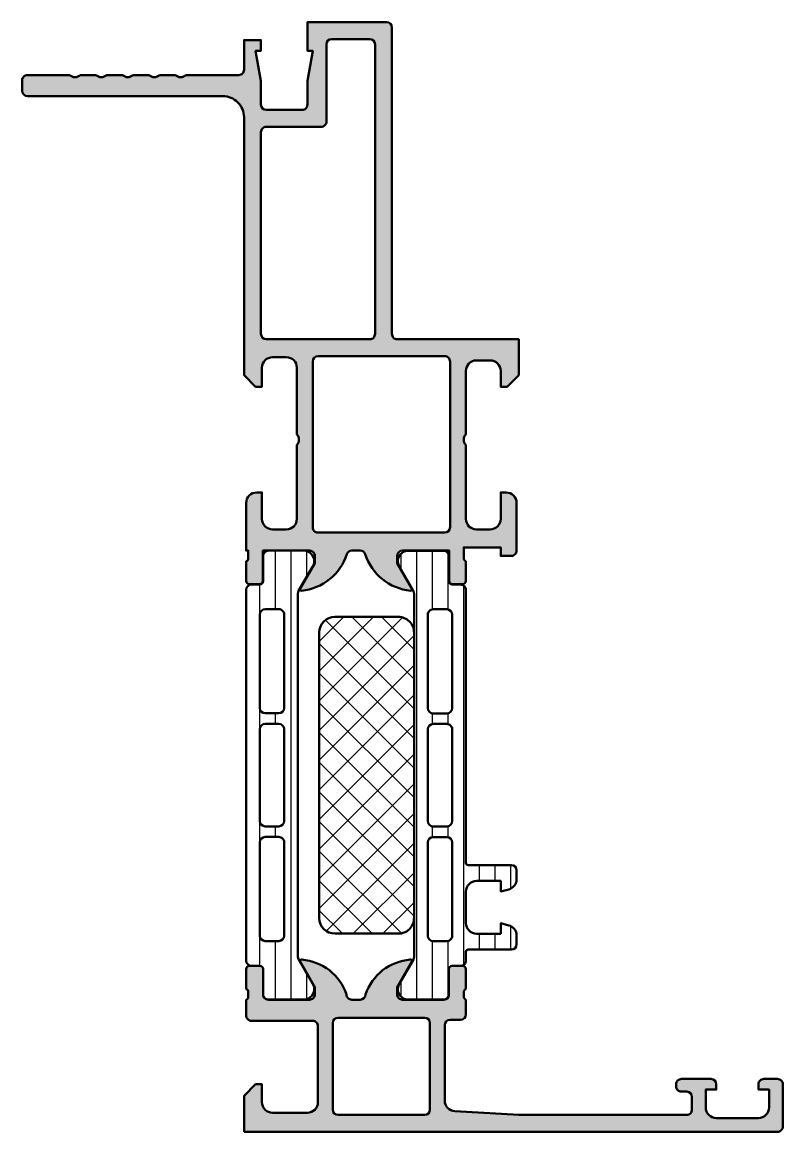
# Model space of a CAD drawing. Extents: x -21 to 51, y 0 to 105.
import ezdxf

# ---------------------------------------------------------------- set-up
doc = ezdxf.new("R2010")
doc.units = 0
for name, color, linetype, lineweight in [('0S-Alu contour', 7, 'Continuous', 50), ('0S-Alu hatch', 252, 'Continuous', 25), ('0S-Plastic contour', 254, 'Continuous', 50), ('0S-Plastic hatch', 253, 'Continuous', 25), ('0S-PT contour', 91, 'Continuous', 50), ('0S-PT hatch', 103, 'Continuous', 25)]:
    doc.layers.add(name, color=color, linetype=linetype, lineweight=lineweight)
pattern_1 = [(90, (0, 0), (-1.4859, 0), [])]

# ---------------------------------------------------------------- blocks, each defined once
blk = doc.blocks.new('345040__4E259799_244F_4348_BF00_D3A0A62B9B73_')
at = {"layer": '0S-Alu hatch'}
h = blk.add_hatch(color=256, dxfattribs=at)
edge = h.paths.add_edge_path()
edge.add_line((-3.48913055745e-05, 1.02805664142e-05), (50.49996367437034, 1.02805664142e-05))
edge.add_arc((50.49996731753516, 0.500006637401512), 0.4999963568483706, 269.999582521022, 360.0004159770605)
edge.add_line((50.99996367437035, 0.5000102674597212), (50.99996367437035, 4.500010356862105))
edge.add_arc((50.499967313727, 4.500013996218754), 0.4999963606565962, 359.9995829571354, 450.0004170425861)
edge.add_line((50.49996367437036, 5.000010356862105), (49.19994536382349, 5.000010356862105))
edge.add_arc((49.19992510888678, 4.500061127209335), 0.4999492300630747, 89.99767871952156, 180.0058184440372)
edge.add_line((48.69997588140159, 4.500010356862264), (48.6999758814016, 4.000010356862105))
edge.add_line((48.6999758814016, 4.000010356862105), (49.69997588140159, 4.000010356862105))
edge.add_line((49.69997588140159, 4.000010356862105), (49.6999758814016, 2.300013408619918))
edge.add_ellipse((48.6999326560781, 2.300056514728979), major_axis=(-1.000043226252529, 0), ratio=1, start_angle=90.00247652155468, end_angle=179.9975303089387, ccw=False)
edge.add_line((48.69997588140161, 1.300013289410622), (44.69994536382347, 1.300013289410628))
edge.add_ellipse((44.69992867842409, 2.299966087413622), major_axis=(-0.9999527981422016, 0), ratio=1, start_angle=-0.0027114333473718943, end_angle=90.00095604809133, ccw=False)
edge.add_line((43.69997588140159, 2.30001340861921), (43.69997588140159, 4.000010356862105))
edge.add_line((43.69997588140159, 4.000010356862105), (44.69997588140159, 4.000010356862105))
edge.add_line((44.69997588140159, 4.000010356862105), (44.69997588140159, 4.500010356862105))
edge.add_arc((44.19992714562759, 4.499961621088104), 0.5000487381489455, 0.0055841639549441, 89.99441583599246)
edge.add_line((44.19997588140159, 5.000010356862105), (41.39995757085472, 5.000010356862105))
edge.add_arc((41.39994377087004, 4.500024156846791), 0.4999862002057592, 89.99841859459399, 180.0015814054484)
edge.add_line((40.89995757085472, 4.500010356861735), (40.89995757085471, 4.300013408619918))
edge.add_arc((41.39994468927854, 4.300000527043735), 0.4999871185897639, 179.9985238419079, 270.0014761579268)
edge.add_line((41.39995757085471, 3.800013408619911), (41.89995757085472, 3.800013408619918))
edge.add_ellipse((41.89995482998711, 3.300010667752317), major_axis=(-0.5000027408751128, 0), ratio=1, start_angle=180.0003140784808, end_angle=269.99968592142943, ccw=False)
edge.add_line((42.39995757085472, 3.300013408619141), (42.39995757085472, 2.100008830983199))
edge.add_ellipse((41.89996121019997, 2.100005072429539), major_axis=(-0.4999963606688822, 0), ratio=1, start_angle=89.99958295871988, end_angle=180.0004307015151, ccw=False)
edge.add_line((41.89995757085473, 1.600008711773902), (25.99996558171899, 1.600008711773909))
edge.add_line((25.99996558171899, 1.600008711773909), (19.94293013555199, 1.946123824078597))
edge.add_ellipse((19.99995828026144, 2.944487171422935), major_axis=(-0.9999907912623957, 0), ratio=1, start_angle=-0.0006709873298973434, end_angle=86.73072417526822, ccw=False)
edge.add_line((18.99996748906761, 2.944498882253237), (18.99996748906761, 10.1000088309832))
edge.add_ellipse((19.49996748906761, 10.1000088309832), major_axis=(-0.5, 0), ratio=1, start_angle=270, end_angle=360, ccw=False)
edge.add_line((19.49996748906761, 10.6000088309832), (20.49996748906762, 10.6000088309832))
edge.add_arc((20.49996748906762, 11.1000088309832), 0.5, 270, 360)
edge.add_line((20.99996748906761, 11.1000088309832), (20.99996748906761, 12.5000103568621))
edge.add_ellipse((21.11832954858316, 12.79648302314592), major_axis=(-0.3192265950484081, 0), ratio=1, start_angle=4.181968097523793, end_angle=68.23642029656702, ccw=False)
edge.add_line((20.79995290166348, 12.77320363994151), (20.79995290166348, 13.22678640361339))
edge.add_ellipse((21.11833047428858, 13.20354057278988), major_axis=(-0.3192250732654509, 0), ratio=1, start_angle=291.7643276803469, end_angle=355.8240500989027, ccw=False)
edge.add_line((20.99996510869472, 13.50001028056652), (20.99996510869472, 15.39999197001964))
edge.add_arc((20.69996510869472, 15.39999197001965), 0.3000000000000007, 0, 89.99999999999935)
edge.add_line((20.69996510869473, 15.69999197001965), (19.69998952275722, 15.69999197001964))
edge.add_arc((19.69998952275722, 15.39999197001965), 0.2999999999999971, 90, 180)
edge.add_line((19.39998952275722, 15.39999197001965), (19.39998952275722, 13.00001028056652))
edge.add_ellipse((18.89996284981971, 13.00003695350403), major_axis=(-0.5000266736489197, 0), ratio=1, start_angle=90.0030563304482, end_angle=179.9969436696916, ccw=False)
edge.add_line((18.89998952275722, 12.50001028056652), (15.00012007695824, 12.49988065715507))
edge.add_ellipse((15.00010719470457, 12.99986777476304), major_axis=(-0.4999871177739289, 0), ratio=1, start_angle=-0.0006019649143240713, end_angle=90.00147623556558, ccw=False)
edge.add_line((14.50012007695824, 12.99987302776257), (14.50012007695824, 13.69987760539726))
edge.add_line((14.50012007695824, 13.69987760539726), (15.88836470586448, 16.10439573283867))
edge.add_arc((15.76451467629873, 16.16229943056291), 0.1367174752311471, 334.942465142004, 464.923003300271)
edge.add_arc((16.11771859023184, 11.43403184197173), 4.875869003756932, 94.56902016707585, 161.2679668197391)
edge.add_ellipse((11.00011988931726, 12.99988084479605), major_axis=(-0.5000001876410206, 0), ratio=1, start_angle=90.00002150206382, end_angle=179.999978502529, ccw=False)
edge.add_line((11.00012007695823, 12.49988065715507), (10.1998252008596, 12.49988065715507))
edge.add_ellipse((10.19981523872768, 12.99987069502319), major_axis=(-0.4999900379673622, 0), ratio=1, start_angle=-0.0011415994479762048, end_angle=90.00114159897328, ccw=False)
edge.add_arc((5.079356516194597, 11.43034734189733), 4.879771069802148, 18.76218064470678, 85.40083863217932)
edge.add_arc((5.436741052089047, 16.16120205194082), 0.1374489834094675, 75.7228426860426, 204.4116888717117)
edge.add_line((5.311580095116195, 16.10439573283867), (6.699824724022448, 13.69987760539725))
edge.add_line((6.699824724022448, 13.69987760539725), (6.699824724022448, 12.99987302776054))
edge.add_ellipse((6.199837606276105, 12.99986777476305), major_axis=(-0.4999871177739381, 0), ratio=1, start_angle=89.99852376443522, end_angle=180.0006019649143, ccw=False)
edge.add_line((6.199824724022448, 12.49988065715507), (2.300800419502706, 12.49987389641963))
edge.add_ellipse((2.299827940384684, 12.99989962440247), major_axis=(-0.5000266736489252, 0), ratio=1, start_angle=0.003056330070023705, end_angle=90.111432023909, ccw=False)
edge.add_line((1.799801267447166, 12.99987295146618), (1.799801267447161, 15.39985464091808))
edge.add_arc((1.499801267447157, 15.39985464091808), 0.3000000000000043, 0, 89.99999999999935)
edge.add_line((1.499801267447161, 15.69985464091809), (0.4998247278353461, 15.69985464091808))
edge.add_arc((0.4998247278353496, 15.39985464091808), 0.2999999999999971, 90.00000000000067, 180)
edge.add_line((0.1998247278353524, 15.39985464091808), (0.1998247278353453, 13.49987295146496))
edge.add_ellipse((0.1208858313869037, 13.23226519820402), major_axis=(-0.2790076324724215, 0), ratio=1, start_angle=178.8466196592167, end_angle=253.5650025615347, ccw=False)
edge.add_line((0.3998369348665993, 13.22664907451183), (0.3998369348665953, 12.77296631083996))
edge.add_ellipse((0.1210997426353408, 12.76738353037732), major_axis=(-0.2787930949120823, 0), ratio=1, start_angle=106.43486274463339, end_angle=181.147414142447, ccw=False)
edge.add_line((0.1999773119130744, 12.49998136352841), (0.1999773119130736, 11.0000103568621))
edge.add_arc((0.6999635119283738, 10.9999965568774), 0.499986200205745, 179.9984185945515, 270.0015814054075)
edge.add_line((0.6999773119130733, 10.5000103568621), (6.499965104881823, 10.5000103568621))
edge.add_ellipse((6.499968744238461, 10.00001399621874), major_axis=(-0.4999963606566104, 0), ratio=1, start_angle=179.9995829571355, end_angle=270.00041704258655, ccw=False)
edge.add_line((6.999965104881827, 10.00001035685967), (6.999965104881823, 2.800013408619918))
edge.add_ellipse((5.999945194529686, 2.800033199760406), major_axis=(-1.000019910547977, 0), ratio=1, start_angle=90.00114075643302, end_angle=179.9988660732029, ccw=False)
edge.add_line((5.999965104881822, 1.800013289410636), (2.699977311913073, 1.800013289410628))
edge.add_ellipse((2.699946327381841, 2.799982304883101), major_axis=(-0.9999690159525085, 0), ratio=1, start_angle=-0.0017821679763869724, end_angle=90.00177533787718, ccw=False)
edge.add_line((1.699977311913069, 2.800013408618357), (1.699977311913073, 4.500010356862105))
edge.add_line((1.699977311913073, 4.500010356862105), (1.099971208397448, 4.500010356862105))
edge.add_line((1.099971208397448, 4.500010356862105), (-3.48913055745e-05, 3.400011882741011))
edge.add_line((-3.48913055745e-05, 3.400011882741011), (-3.48913055745e-05, 1.02805664142e-05))
edge = h.paths.add_edge_path()
edge.add_line((17.09997359258324, 1.600016341168441), (8.899977598015365, 1.600016341168441))
edge.add_ellipse((8.899977598015369, 2.100016341168441), major_axis=(-0.5, 0), ratio=1, start_angle=0, end_angle=89.9999999999996, ccw=False)
edge.add_line((8.399977598015369, 2.100016341168441), (8.399977598015369, 10.30000577922538))
edge.add_ellipse((8.899977598015369, 10.30000577922538), major_axis=(-0.5, 0), ratio=1, start_angle=270.0000000000004, end_angle=360, ccw=False)
edge.add_line((8.899977598015365, 10.80000577922539), (17.09997359258325, 10.80000577922538))
edge.add_ellipse((17.09997359258324, 10.30000577922538), major_axis=(-0.4999999999999965, 0), ratio=1, start_angle=180, end_angle=269.9999999999992, ccw=False)
edge.add_line((17.59997359258324, 10.30000577922538), (17.59997359258324, 2.100016341168441))
edge.add_ellipse((17.09997359258324, 2.100016341168441), major_axis=(-0.5, 0), ratio=1, start_angle=90, end_angle=180, ccw=False)
at = {"layer": '0S-Alu contour', "color": 7}
for points in [[(5.311580095116195, 16.10439573283867), (6.699824724022448, 13.69987760539725), (6.699824724022448, 12.99987302776054)], [(14.50012007695824, 12.99987302776257), (14.50012007695824, 13.69987760539726), (15.88836470586448, 16.10439573283867)], [(0.1998247278353524, 15.39985464091808), (0.1998247278353453, 13.49987295146496)], [(1.499801267447161, 15.69985464091809), (0.4998247278353461, 15.69985464091808)], [(1.799801267447166, 12.99987295146618), (1.799801267447161, 15.39985464091808)], [(19.39998952275722, 15.39999197001965), (19.39998952275722, 13.00001028056652)], [(20.69996510869473, 15.69999197001965), (19.69998952275722, 15.69999197001964)], [(20.99996510869472, 13.50001028056652), (20.99996510869472, 15.39999197001964)], [(0.3998369348665993, 13.22664907451183), (0.3998369348665953, 12.77296631083996)], [(20.79995290166348, 12.77320363994151), (20.79995290166348, 13.22678640361339)], [(0.1999773119130744, 12.49998136352841), (0.1999773119130736, 11.0000103568621)], [(6.199824724022448, 12.49988065715507), (2.300800419502706, 12.49987389641963)], [(11.00012007695823, 12.49988065715507), (10.1998252008596, 12.49988065715507)], [(18.89998952275722, 12.50001028056652), (15.00012007695824, 12.49988065715507)], [(20.99996748906761, 11.1000088309832), (20.99996748906761, 12.5000103568621)], [(8.899977598015365, 10.80000577922539), (17.09997359258325, 10.80000577922538)], [(19.49996748906761, 10.6000088309832), (20.49996748906762, 10.6000088309832)], [(0.6999773119130733, 10.5000103568621), (6.499965104881823, 10.5000103568621)], [(6.999965104881827, 10.00001035685967), (6.999965104881823, 2.800013408619918)], [(8.399977598015369, 2.100016341168441), (8.399977598015369, 10.30000577922538)], [(17.59997359258324, 10.30000577922538), (17.59997359258324, 2.100016341168441)], [(18.99996748906761, 2.944498882253237), (18.99996748906761, 10.1000088309832)], [(1.699977311913069, 2.800013408618357), (1.699977311913073, 4.500010356862105), (1.099971208397448, 4.500010356862105), (-3.48913055745e-05, 3.400011882741011), (-3.48913055745e-05, 1.02805664142e-05)], [(40.89995757085472, 4.500010356861735), (40.89995757085471, 4.300013408619918)], [(44.19997588140159, 5.000010356862105), (41.39995757085472, 5.000010356862105)], [(43.69997588140159, 2.30001340861921), (43.69997588140159, 4.000010356862105), (44.69997588140159, 4.000010356862105), (44.69997588140159, 4.500010356862105)], [(48.69997588140159, 4.500010356862264), (48.6999758814016, 4.000010356862105), (49.69997588140159, 4.000010356862105), (49.6999758814016, 2.300013408619918)], [(50.49996367437036, 5.000010356862105), (49.19994536382349, 5.000010356862105)], [(50.99996367437035, 0.5000102674597212), (50.99996367437035, 4.500010356862105)], [(41.39995757085471, 3.800013408619911), (41.89995757085472, 3.800013408619918)], [(42.39995757085472, 3.300013408619141), (42.39995757085472, 2.100008830983199)], [(5.999965104881822, 1.800013289410636), (2.699977311913073, 1.800013289410628)], [(17.09997359258324, 1.600016341168441), (8.899977598015365, 1.600016341168441)], [(41.89995757085473, 1.600008711773902), (25.99996558171899, 1.600008711773909), (19.94293013555199, 1.946123824078597)], [(48.69997588140161, 1.300013289410622), (44.69994536382347, 1.300013289410628)], [(-3.48913055745e-05, 1.02805664142e-05), (50.49996367437034, 1.02805664142e-05)]]:
    blk.add_lwpolyline(points, dxfattribs=at)
for centre, radius, start, end in [((5.436741052089047, 16.16120205194082), 0.1374489834094675, 75.7228426860426, 204.4116888717117), ((5.079356516194597, 11.43034734189733), 4.879771069802148, 18.76218064470678, 85.40083863217932), ((16.11771859023184, 11.43403184197173), 4.875869003756932, 94.56902016707585, 161.2679668197391), ((15.76451467629873, 16.16229943056291), 0.1367174752311471, 334.942465142004, 104.9230033002711), ((0.4998247278353496, 15.39985464091808), 0.2999999999999971, 90.00000000000067, 180), ((1.499801267447157, 15.39985464091808), 0.3000000000000043, 0, 89.99999999999935), ((19.69998952275722, 15.39999197001965), 0.2999999999999971, 90, 180), ((20.69996510869472, 15.39999197001965), 0.3000000000000007, 0, 89.99999999999935), ((0.6999635119283738, 10.9999965568774), 0.499986200205745, 179.9984185945515, 270.0015814054075), ((20.49996748906762, 11.1000088309832), 0.5, 270, 0), ((41.39994377087004, 4.500024156846791), 0.4999862002057592, 89.99841859459399, 180.0015814054484), ((41.39994468927854, 4.300000527043735), 0.4999871185897639, 179.9985238419079, 270.0014761579268), ((44.19992714562759, 4.499961621088104), 0.5000487381489455, 0.0055841639549441, 89.99441583599246), ((49.19992510888678, 4.500061127209335), 0.4999492300630747, 89.99767871952156, 180.0058184440372), ((50.499967313727, 4.500013996218754), 0.4999963606565962, 359.9995829571354, 90.00041704258616), ((50.49996731753516, 0.500006637401512), 0.4999963568483706, 269.999582521022, 0.0004159770605283)]:
    blk.add_arc(centre, radius, start, end, dxfattribs=at)
at = {"layer": '0S-Alu contour', "color": 7, "extrusion": (0, 0, -1)}
for centre, radius, start, end in [((-0.1208858313869037, 13.23226519820402), 0.2790076324724215, 106.4349974384653, 181.1533803407834), ((-0.1210997426353408, 12.76738353037732), 0.2787930949120823, 178.852585857553, 253.5651372553666), ((-2.299827940384684, 12.99989962440247), 0.5000266736489252, 269.888567976091, 359.99694366993), ((-6.199837606276105, 12.99986777476305), 0.4999871177739381, 179.9993980350857, 270.0014762355648), ((-10.19981523872768, 12.99987069502319), 0.4999900379673622, 269.9988584010267, 0.0011415994478995), ((-11.00011988931726, 12.99988084479605), 0.5000001876410206, 180.000021497471, 269.9999784979362), ((-15.00010719470457, 12.99986777476304), 0.499987117773929, 269.9985237644344, 0.0006019649143335), ((-18.89996284981971, 13.00003695350403), 0.5000266736489197, 180.0030563303085, 269.9969436695518), ((-21.11833047428858, 13.20354057278988), 0.3192250732654509, 4.175949901097292, 68.23567231965306), ((-21.11832954858316, 12.79648302314592), 0.3192265950484081, 291.763579703433, 355.8180319024762), ((-8.899977598015369, 10.30000577922538), 0.5, 0, 89.99999999999959), ((-17.09997359258324, 10.30000577922538), 0.4999999999999965, 90.00000000000081, 180), ((-19.49996748906761, 10.1000088309832), 0.5, 0, 90), ((-6.499968744238461, 10.00001399621874), 0.4999963606566104, 89.99958295741345, 180.0004170428646), ((-41.89995482998711, 3.300010667752317), 0.5000027408751128, 90.00031407857054, 179.9996859215192), ((-2.699946327381841, 2.799982304883101), 0.9999690159525085, 269.9982246621228, 0.0017821679763647), ((-5.999945194529686, 2.800033199760406), 1.000019910547977, 180.0011339267972, 269.998859243567), ((-8.899977598015369, 2.100016341168441), 0.5, 270.0000000000004, 0), ((-17.09997359258324, 2.100016341168441), 0.5, 180, 270), ((-19.99995828026144, 2.944487171422935), 0.9999907912623957, 273.2692758247318, 0.0006709873299503), ((-41.89996121019997, 2.100005072429539), 0.4999963606688822, 179.9995692984849, 270.0004170412801), ((-44.69992867842409, 2.299966087413622), 0.9999527981422017, 269.9990439519087, 0.0027114333473759), ((-48.6999326560781, 2.300056514728979), 1.000043226252529, 180.0024696910613, 269.9975234784453)]:
    blk.add_arc(centre, radius, start, end, dxfattribs=at)
blk = doc.blocks.new('197620__D1F8D39F_50B3_44F6_92A9_65FE47C444F2_')
at = {"layer": '0S-PT hatch'}
h = blk.add_hatch(dxfattribs=at)
h.set_pattern_fill('ANSI37', color=256, scale=0.625, angle=90, style=0)
h.set_pattern_definition([(135, (0, 0), (-1.403165018917055, -1.403165018917055), []), (225, (0, 0), (1.403165018917055, -1.403165018917055), [])])
edge = h.paths.add_edge_path()
edge.add_line((8.600531847518145, 18.75119923924222), (14.60053184751814, 18.75119923924222))
edge.add_arc((14.60053184751815, 20.24119923924223), 1.490000000000001, 269.9999999999999, 360)
edge.add_line((16.09053184751815, 20.24119923924223), (16.09053184751815, 47.24119923924223))
edge.add_arc((14.60053184751815, 47.24119923924222), 1.49, 0, 90.00000000000007)
edge.add_line((14.60053184751815, 48.73119923924222), (8.600531847518148, 48.73119923924223))
edge.add_arc((8.600531847518152, 47.24119923924222), 1.490000000000009, 90.00000000000014, 180)
edge.add_line((7.110531847518142, 47.24119923924222), (7.110531847518146, 20.24119923924223))
edge.add_arc((8.600531847518145, 20.24119923924223), 1.489999999999998, 180, 270)
at = {"layer": '0S-PT contour', "color": 7}
for points in [[(14.60053184751815, 48.73119923924222), (8.600531847518148, 48.73119923924223)], [(7.110531847518142, 47.24119923924222), (7.110531847518146, 20.24119923924223)], [(16.09053184751815, 20.24119923924223), (16.09053184751815, 47.24119923924223)], [(8.600531847518145, 18.75119923924222), (14.60053184751814, 18.75119923924222)]]:
    blk.add_lwpolyline(points, dxfattribs=at)
for centre, radius, start, end in [((8.600531847518152, 47.24119923924222), 1.490000000000009, 90.00000000000014, 180), ((14.60053184751815, 47.24119923924222), 1.49, 0, 90.00000000000007), ((8.600531847518145, 20.24119923924223), 1.489999999999998, 180, 270), ((14.60053184751815, 20.24119923924223), 1.490000000000001, 269.9999999999999, 0)]:
    blk.add_arc(centre, radius, start, end, dxfattribs=at)
blk = doc.blocks.new('389930__1EE593DC_8F37_4E95_84EC_58F7911CACAE_')
at = {"layer": '0S-Alu hatch'}
h = blk.add_hatch(color=256, dxfattribs=at)
edge = h.paths.add_edge_path()
edge.add_line((13.99999999999999, 104.4999999999999), (14, 75.49999999999994))
edge.add_arc((14.49999999999999, 75.49999999999994), 0.4999999999999912, 180, 270.0000000000002)
edge.add_line((14.49999999999999, 74.99999999999996), (26, 75))
edge.add_line((26, 75), (26, 71.60000000000001))
edge.add_line((26, 71.60000000000001), (24.9, 70.5))
edge.add_line((24.9, 70.5), (24.30000000000001, 70.5))
edge.add_line((24.30000000000001, 70.5), (24.30000000000001, 72))
edge.add_arc((23.3, 72), 1.000000000000003, 0, 89.9999999999998)
edge.add_line((23.3, 73), (22.00000000000001, 73))
edge.add_arc((22.00000000000001, 72), 1, 90, 180)
edge.add_line((21, 72), (21, 66))
edge.add_arc((21.525, 65.5), 0.7250000000000015, 136.3971810272965, 223.6028189727035)
edge.add_line((21, 65), (21, 57.99999999999998))
edge.add_arc((22, 57.99999999999998), 1, 180, 269.9999999999998)
edge.add_line((22, 56.99999999999999), (23.3, 56.99999999999999))
edge.add_arc((23.3, 57.99999999999998), 1, 270.0000000000002, 360)
edge.add_line((24.3, 57.99999999999998), (24.3, 60.49999999999999))
edge.add_line((24.3, 60.49999999999999), (24.8, 60.49999999999999))
edge.add_ellipse((24.8, 59.49999999999999), major_axis=(-1, 0), ratio=1, start_angle=180, end_angle=270, ccw=False)
edge.add_line((25.8, 59.49999999999999), (25.8, 54.99999999999996))
edge.add_ellipse((25.30000000000001, 54.99999999999996), major_axis=(-0.4999999999999929, 0), ratio=1, start_angle=89.9999999999988, end_angle=180, ccw=False)
edge.add_line((25.3, 54.49999999999996), (24.30000000000001, 54.49999999999999))
edge.add_line((24.30000000000001, 54.49999999999999), (24.30000000000001, 55.3))
edge.add_line((24.30000000000001, 55.3), (20.79997331904277, 55.29999999999997))
edge.add_line((20.79997331904277, 55.29999999999997), (20.79997331904277, 54.27321700000847))
edge.add_arc((21.07884141468593, 54.26755634053141), 0.2789255417371505, 178.8371299271138, 253.5754054446444)
edge.add_line((20.99997431904276, 54.00001300000847), (20.99997431904276, 52.12000199999997))
edge.add_ellipse((20.69997431904275, 52.12000199999997), major_axis=(-0.3000000000000114, 0), ratio=1, start_angle=90.00000000000267, end_angle=180, ccw=False)
edge.add_line((20.69997431904277, 51.82000199999996), (19.71999999999997, 51.82000199999996))
edge.add_ellipse((19.71999999999998, 52.12000199999995), major_axis=(-0.2999999999999971, 0), ratio=1, start_angle=0, end_angle=89.9999999999979, ccw=False)
edge.add_line((19.41999999999998, 52.12000199999995), (19.41999999999997, 54.99999999999996))
edge.add_line((19.41999999999997, 54.99999999999996), (14.99999999999998, 54.99999999999996))
edge.add_arc((14.99999999999998, 54.49999999999996), 0.4999999999999929, 90.0000000000004, 180)
edge.add_line((14.49999999999999, 54.49999999999997), (14.49999999999998, 53.79999999999996))
edge.add_line((14.49999999999998, 53.79999999999996), (15.88149545762234, 51.40717967697241))
edge.add_ellipse((15.76188021535168, 51.33811978464826), major_axis=(-0.138119784648306, 0), ratio=1, start_angle=84.37742244920707, end_angle=210.0000000000045, ccw=False)
edge.add_ellipse((16.23822324117377, 56.17660886184767), major_axis=(-4.999999999999905, 0), ratio=1, start_angle=17.74841635607021, end_angle=84.37742244920662, ccw=False)
edge.add_arc((10.99999999999997, 54.49999999999987), 0.5000000000000899, 17.74841635606795, 89.99999999999837)
edge.add_line((10.99999999999998, 54.99999999999996), (10.20000000000001, 54.99999999999996))
edge.add_arc((10.20000000000001, 54.49999999999993), 0.5000000000000285, 90.00000000000018, 162.2515836439299)
edge.add_ellipse((4.9617767588262, 56.17660886184776), major_axis=(-4.999999999999982, 0), ratio=1, start_angle=95.6225775507935, end_angle=162.2515836439299, ccw=False)
edge.add_ellipse((5.4381197846483, 51.33811978464827), major_axis=(-0.1381197846483089, 0), ratio=1, start_angle=-29.999999999996874, end_angle=95.6225775507919, ccw=False)
edge.add_line((5.318504542377625, 51.40717967697241), (6.699999999999999, 53.79999999999998))
edge.add_line((6.699999999999999, 53.79999999999998), (6.700000000000002, 54.49999999999997))
edge.add_arc((6.199999999999999, 54.49999999999996), 0.5000000000000036, 0, 90.00000000000081)
edge.add_line((6.199999999999992, 54.99999999999997), (1.779900000000008, 54.99999999999996))
edge.add_line((1.779900000000008, 54.99999999999996), (1.779899999999997, 52.12000199999995))
edge.add_ellipse((1.4799, 52.12000199999994), major_axis=(-0.2999999999999971, 0), ratio=1, start_angle=89.99999999999932, end_angle=180, ccw=False)
edge.add_line((1.479899999999996, 51.82000199999995), (0.4999256809572153, 51.82000199999995))
edge.add_ellipse((0.4999256809572188, 52.12000199999994), major_axis=(-0.29999999999999, 0), ratio=1, start_angle=0, end_angle=89.99999999999937, ccw=False)
edge.add_line((0.1999256809572287, 52.12000199999994), (0.1999256809572181, 54.00001300000846))
edge.add_arc((0.1210585853140493, 54.26755634053141), 0.2789255417371579, 286.4245945553545, 361.1628700728853)
edge.add_line((0.3999266809572259, 54.27321700000846), (0.3999266809572219, 54.99999999999996))
edge.add_line((0.3999266809572219, 54.99999999999996), (0.2000000000000028, 54.99999999999996))
edge.add_line((0.2000000000000028, 54.99999999999996), (0.1999999999999993, 59.49999999999999))
edge.add_ellipse((1.199999999999999, 59.49999999999999), major_axis=(-1, 0), ratio=1, start_angle=270.0000000000002, end_angle=360, ccw=False)
edge.add_line((1.199999999999995, 60.49999999999999), (1.699999999999999, 60.49999999999999))
edge.add_line((1.699999999999999, 60.49999999999999), (1.699999999999999, 58))
edge.add_arc((2.700000000000002, 58), 1.000000000000003, 180, 270)
edge.add_line((2.700000000000002, 57), (4, 56.99999999999999))
edge.add_arc((4, 57.99999999999998), 1, 270, 360)
edge.add_line((5, 57.99999999999998), (5, 65))
edge.add_arc((4.474999999999997, 65.5), 0.7250000000000015, 316.3971810272965, 403.6028189727034)
edge.add_line((5, 66), (5, 72.29999999999991))
edge.add_arc((4, 72.29999999999991), 1, 0, 90)
edge.add_line((4, 73.29999999999991), (2.700000000000002, 73.29999999999991))
edge.add_arc((2.700000000000002, 72.29999999999991), 1, 90, 180)
edge.add_line((1.700000000000002, 72.29999999999991), (1.699999999999999, 70.5))
edge.add_line((1.699999999999999, 70.5), (1.100000000000001, 70.5))
edge.add_line((1.100000000000001, 70.5), (0, 71.6))
edge.add_line((0, 71.6), (-7.1e-15, 95.99999999999987))
edge.add_arc((-2.000000000000014, 95.99999999999989), 2.000000000000007, 0, 90.00000000000018)
edge.add_line((-2.000000000000021, 97.9999999999999), (-20.5, 97.99999999999982))
edge.add_ellipse((-20.5, 98.4999999999998), major_axis=(-0.5, 0), ratio=1, start_angle=0, end_angle=90, ccw=False)
edge.add_line((-21, 98.4999999999998), (-21, 99.49999999999982))
edge.add_ellipse((-20.5, 99.49999999999982), major_axis=(-0.5, 0), ratio=1, start_angle=269.9999999999992, end_angle=360, ccw=False)
edge.add_line((-20.49999999999999, 99.9999999999998), (-16.50000000000001, 99.99999999999984))
edge.add_arc((-16, 100.5250269539925), 0.7250195186467746, 226.3986500484081, 313.6013499515921)
edge.add_line((-15.5, 99.99999999999984), (-14.00000000000001, 99.99999999999984))
edge.add_arc((-13.5, 100.5250269539925), 0.72501951864679, 226.3986500484085, 313.6013499515915)
edge.add_line((-13, 99.99999999999984), (-11.50000000000003, 99.99999999999984))
edge.add_arc((-11, 100.5250269539925), 0.7250195186468046, 226.3986500484073, 313.6013499515893)
edge.add_line((-10.5, 99.99999999999982), (-9.000000000000036, 99.99999999999984))
edge.add_arc((-8.500000000000007, 100.5250269539925), 0.7250195186468046, 226.3986500484073, 313.6013499515894)
edge.add_line((-8.000000000000009, 99.99999999999984), (-6.500000000000049, 99.99999999999984))
edge.add_arc((-6, 100.5250269539926), 0.7250195186468604, 226.3986500484092, 313.6013499515903)
edge.add_line((-5.499999999999958, 99.99999999999984), (-0.5000000000000178, 99.99999999999989))
edge.add_arc((-0.5000000000000142, 100.4999999999999), 0.5000000000000142, 269.9999999999996, 360)
edge.add_line((0, 100.4999999999999), (-1.07e-14, 103.2999999999999))
edge.add_line((-1.07e-14, 103.2999999999999), (1.59999999999999, 103.2999999999999))
edge.add_line((1.59999999999999, 103.2999999999999), (1.59999999999999, 102.2999999999999))
edge.add_line((1.59999999999999, 102.2999999999999), (1.099999999999987, 102.2999999999999))
edge.add_line((1.099999999999987, 102.2999999999999), (1.59999999999999, 99.4643590901911))
edge.add_line((1.59999999999999, 99.4643590901911), (1.59999999999999, 97.19999999999993))
edge.add_arc((2.09999999999999, 97.19999999999993), 0.5, 180, 270)
edge.add_line((2.09999999999999, 96.69999999999995), (5.499999999999985, 96.69999999999995))
edge.add_arc((5.499999999999989, 97.19999999999993), 0.5, 269.9999999999996, 360)
edge.add_line((5.999999999999989, 97.19999999999993), (5.999999999999996, 99.46435909019108))
edge.add_line((5.999999999999996, 99.46435909019108), (6.500000000000003, 102.2999999999999))
edge.add_line((6.500000000000003, 102.2999999999999), (5.999999999999989, 102.2999999999999))
edge.add_line((5.999999999999989, 102.2999999999999), (5.999999999999992, 104.9999999999999))
edge.add_line((5.999999999999992, 104.9999999999999), (13.49999999999999, 104.9999999999999))
edge.add_ellipse((13.49999999999999, 104.4999999999999), major_axis=(-0.5, 0), ratio=1, start_angle=180, end_angle=269.99999999999983, ccw=False)
edge = h.paths.add_edge_path()
edge.add_line((12.4, 75.49999999999994), (12.4, 102.8999999999999))
edge.add_arc((11.89999999999999, 102.8999999999999), 0.5000000000000018, 0, 90)
edge.add_line((11.89999999999999, 103.3999999999999), (8.299999999999981, 103.3999999999999))
edge.add_arc((8.29999999999999, 102.8999999999999), 0.5, 90.00000000000081, 180)
edge.add_line((7.79999999999999, 102.8999999999999), (7.8, 95.59999999999991))
edge.add_ellipse((7.3, 95.59999999999991), major_axis=(-0.5, 0), ratio=1, start_angle=89.9999999999996, end_angle=180, ccw=False)
edge.add_line((7.299999999999997, 95.0999999999999), (2.099999999999997, 95.09999999999992))
edge.add_arc((2.099999999999994, 94.59999999999991), 0.5, 89.99999999999959, 180)
edge.add_line((1.599999999999994, 94.59999999999991), (1.600000000000001, 75.49999999999991))
edge.add_arc((2.100000000000001, 75.49999999999991), 0.5, 180, 270)
edge.add_line((2.100000000000001, 74.99999999999991), (11.89999999999999, 74.99999999999994))
edge.add_arc((11.89999999999999, 75.49999999999994), 0.5, 269.9999999999998, 360)
edge = h.paths.add_edge_path()
edge.add_arc((7, 72.89999999999992), 0.5, 90, 180)
edge.add_line((6.5, 72.89999999999992), (6.500000000000071, 57.19999999999991))
edge.add_arc((7.000000000000067, 57.19999999999991), 0.4999999999999965, 180, 270.0000000000004)
edge.add_line((7.000000000000071, 56.69999999999991), (19.00000000000007, 56.69999999999996))
edge.add_arc((19.00000000000007, 57.19999999999997), 0.5000000000000071, 270, 360)
edge.add_line((19.50000000000007, 57.19999999999997), (19.5, 72.89999999999998))
edge.add_arc((19, 72.89999999999996), 0.5, 0, 90.0000000000004)
edge.add_line((19, 73.39999999999996), (7, 73.39999999999992))
at = {"layer": '0S-Alu contour', "color": 7}
for points in [[(5.999999999999989, 97.19999999999993), (5.999999999999996, 99.46435909019108), (6.500000000000003, 102.2999999999999), (5.999999999999989, 102.2999999999999), (5.999999999999992, 104.9999999999999), (13.49999999999999, 104.9999999999999)], [(13.99999999999999, 104.4999999999999), (14, 75.49999999999994)], [(0, 100.4999999999999), (-1.07e-14, 103.2999999999999), (1.59999999999999, 103.2999999999999), (1.59999999999999, 102.2999999999999), (1.099999999999987, 102.2999999999999), (1.59999999999999, 99.4643590901911), (1.59999999999999, 97.19999999999993)], [(11.89999999999999, 103.3999999999999), (8.299999999999981, 103.3999999999999)], [(7.79999999999999, 102.8999999999999), (7.8, 95.59999999999991)], [(12.4, 75.49999999999994), (12.4, 102.8999999999999)], [(-20.49999999999999, 99.9999999999998), (-16.50000000000001, 99.99999999999984)], [(-15.5, 99.99999999999984), (-14.00000000000001, 99.99999999999984)], [(-13, 99.99999999999984), (-11.50000000000003, 99.99999999999984)], [(-10.5, 99.99999999999982), (-9.000000000000036, 99.99999999999984)], [(-8.000000000000009, 99.99999999999984), (-6.500000000000049, 99.99999999999984)], [(-5.499999999999958, 99.99999999999984), (-0.5000000000000178, 99.99999999999989)], [(-21, 98.4999999999998), (-21, 99.49999999999982)], [(-2.000000000000021, 97.9999999999999), (-20.5, 97.99999999999982)], [(2.09999999999999, 96.69999999999995), (5.499999999999985, 96.69999999999995)], [(1.700000000000002, 72.29999999999991), (1.699999999999999, 70.5), (1.100000000000001, 70.5), (0, 71.6), (-7.1e-15, 95.99999999999987)], [(1.599999999999994, 94.59999999999991), (1.600000000000001, 75.49999999999991)], [(7.299999999999997, 95.0999999999999), (2.099999999999997, 95.09999999999992)], [(2.100000000000001, 74.99999999999991), (11.89999999999999, 74.99999999999994)], [(14.49999999999999, 74.99999999999996), (26, 75), (26, 71.60000000000001), (24.9, 70.5), (24.30000000000001, 70.5), (24.30000000000001, 72)], [(4, 73.29999999999991), (2.700000000000002, 73.29999999999991)], [(6.5, 72.89999999999992), (6.500000000000071, 57.19999999999991)], [(19, 73.39999999999996), (7, 73.39999999999992)], [(19.50000000000007, 57.19999999999997), (19.5, 72.89999999999998)], [(23.3, 73), (22.00000000000001, 73)], [(5, 66), (5, 72.29999999999991)], [(21, 72), (21, 66)], [(5, 57.99999999999998), (5, 65)], [(21, 65), (21, 57.99999999999998)], [(1.199999999999995, 60.49999999999999), (1.699999999999999, 60.49999999999999), (1.699999999999999, 58)], [(24.3, 57.99999999999998), (24.3, 60.49999999999999), (24.8, 60.49999999999999)], [(0.3999266809572259, 54.27321700000846), (0.3999266809572219, 54.99999999999996), (0.2000000000000028, 54.99999999999996), (0.1999999999999993, 59.49999999999999)], [(25.8, 59.49999999999999), (25.8, 54.99999999999996)], [(2.700000000000002, 57), (4, 56.99999999999999)], [(22, 56.99999999999999), (23.3, 56.99999999999999)], [(7.000000000000071, 56.69999999999991), (19.00000000000007, 56.69999999999996)], [(6.199999999999992, 54.99999999999997), (1.779900000000008, 54.99999999999996), (1.779899999999997, 52.12000199999995)], [(10.99999999999998, 54.99999999999996), (10.20000000000001, 54.99999999999996)], [(19.41999999999998, 52.12000199999995), (19.41999999999997, 54.99999999999996), (14.99999999999998, 54.99999999999996)], [(25.3, 54.49999999999996), (24.30000000000001, 54.49999999999999), (24.30000000000001, 55.3), (20.79997331904277, 55.29999999999997), (20.79997331904277, 54.27321700000847)], [(0.1999256809572287, 52.12000199999994), (0.1999256809572181, 54.00001300000846)], [(5.318504542377625, 51.40717967697241), (6.699999999999999, 53.79999999999998), (6.700000000000002, 54.49999999999997)], [(14.49999999999999, 54.49999999999997), (14.49999999999998, 53.79999999999996), (15.88149545762234, 51.40717967697241)], [(20.99997431904276, 54.00001300000847), (20.99997431904276, 52.12000199999997)], [(1.479899999999996, 51.82000199999995), (0.4999256809572153, 51.82000199999995)], [(20.69997431904277, 51.82000199999996), (19.71999999999997, 51.82000199999996)]]:
    blk.add_lwpolyline(points, dxfattribs=at)
at = {"layer": '0S-Alu contour', "color": 7, "extrusion": (0, 0, -1)}
for centre, radius, start, end in [((-13.49999999999999, 104.4999999999999), 0.5, 90.00000000000018, 180), ((20.5, 99.49999999999982), 0.5, 0, 90.00000000000081), ((20.5, 98.4999999999998), 0.5, 270, 0), ((-7.3, 95.59999999999991), 0.5, 180, 270.0000000000004), ((-1.199999999999999, 59.49999999999999), 1, 0, 89.9999999999998), ((-24.8, 59.49999999999999), 1, 90, 180), ((-4.9617767588262, 56.17660886184776), 4.999999999999982, 197.7484163560702, 264.3774224492065), ((-16.23822324117377, 56.17660886184767), 4.999999999999905, 275.6225775507935, 342.2515836439298), ((-25.30000000000001, 54.99999999999996), 0.4999999999999929, 180, 270.0000000000012), ((-0.4999256809572188, 52.12000199999994), 0.29999999999999, 270.0000000000007, 0), ((-1.4799, 52.12000199999994), 0.2999999999999971, 180, 270.0000000000007), ((-19.71999999999998, 52.12000199999995), 0.2999999999999971, 270.0000000000021, 0), ((-20.69997431904275, 52.12000199999997), 0.3000000000000114, 180, 269.9999999999973), ((-5.4381197846483, 51.33811978464827), 0.1381197846483089, 264.3774224492081, 29.99999999999696), ((-15.76188021535168, 51.33811978464826), 0.138119784648306, 149.9999999999955, 275.6225775507929)]:
    blk.add_arc(centre, radius, start, end, dxfattribs=at)
at = {"layer": '0S-Alu contour', "color": 7}
for centre, radius, start, end in [((8.29999999999999, 102.8999999999999), 0.5, 90.00000000000081, 180), ((11.89999999999999, 102.8999999999999), 0.5000000000000018, 0, 90), ((-16, 100.5250269539925), 0.7250195186467746, 226.3986500484081, 313.6013499515921), ((-13.5, 100.5250269539925), 0.72501951864679, 226.3986500484085, 313.6013499515915), ((-11, 100.5250269539925), 0.7250195186468046, 226.3986500484073, 313.6013499515893), ((-8.500000000000007, 100.5250269539925), 0.7250195186468046, 226.3986500484073, 313.6013499515894), ((-6, 100.5250269539926), 0.7250195186468604, 226.3986500484092, 313.6013499515903), ((-0.5000000000000142, 100.4999999999999), 0.5000000000000142, 269.9999999999996, 0), ((-2.000000000000014, 95.99999999999989), 2.000000000000007, 0, 90.00000000000018), ((2.09999999999999, 97.19999999999993), 0.5, 180, 270), ((5.499999999999989, 97.19999999999993), 0.5, 269.9999999999996, 0), ((2.099999999999994, 94.59999999999991), 0.5, 89.99999999999959, 180), ((2.100000000000001, 75.49999999999991), 0.5, 180, 270), ((11.89999999999999, 75.49999999999994), 0.5, 269.9999999999998, 0), ((14.49999999999999, 75.49999999999994), 0.4999999999999912, 180, 270.0000000000002), ((2.700000000000002, 72.29999999999991), 1, 90, 180), ((4, 72.29999999999991), 1, 0, 90), ((7, 72.89999999999992), 0.5, 90, 180), ((19, 72.89999999999996), 0.5, 0, 90.0000000000004), ((22.00000000000001, 72), 1, 90, 180), ((23.3, 72), 1.000000000000003, 0, 89.9999999999998), ((4.474999999999997, 65.5), 0.7250000000000015, 316.3971810272965, 43.60281897270346), ((21.525, 65.5), 0.7250000000000015, 136.3971810272965, 223.6028189727035), ((2.700000000000002, 58), 1.000000000000003, 180, 270), ((4, 57.99999999999998), 1, 270, 0), ((22, 57.99999999999998), 1, 180, 269.9999999999998), ((23.3, 57.99999999999998), 1, 270.0000000000002, 0), ((7.000000000000067, 57.19999999999991), 0.4999999999999965, 180, 270.0000000000004), ((19.00000000000007, 57.19999999999997), 0.5000000000000071, 270, 0), ((6.199999999999999, 54.49999999999996), 0.5000000000000036, 0, 90.00000000000081), ((10.20000000000001, 54.49999999999993), 0.5000000000000285, 90.00000000000018, 162.2515836439299), ((10.99999999999997, 54.49999999999987), 0.5000000000000899, 17.74841635606795, 89.99999999999837), ((14.99999999999998, 54.49999999999996), 0.4999999999999929, 90.0000000000004, 180), ((0.1210585853140493, 54.26755634053141), 0.2789255417371579, 286.4245945553545, 1.162870072885284), ((21.07884141468593, 54.26755634053141), 0.2789255417371505, 178.8371299271138, 253.5754054446444)]:
    blk.add_arc(centre, radius, start, end, dxfattribs=at)
blk = doc.blocks.new('284025__7C8EFE74_919C_41E1_8FD1_0BD8DFE45AEB___23E5D965_8FF5_4B46_9FAF_DE12E308B110_')
at = {"layer": '0S-Plastic hatch'}
h = blk.add_hatch(dxfattribs=at)
h.set_pattern_fill('ANSI31', color=256, scale=0.4680000000000001, angle=45, style=0)
h.set_pattern_definition(pattern_1)
edge = h.paths.add_edge_path()
edge.add_line((21.00000000023793, 51.2826084099033), (21.000022921558, 25.44125658823268))
edge.add_arc((21.20416178718004, 25.44537538707201), 0.2041804127758797, 181.1558689438121, 269.5149389342725)
edge.add_line((21.20243323428473, 25.24120229122876), (25.30243323427305, 25.24120229122877))
edge.add_ellipse((25.30243323427305, 24.74120229122882), major_axis=(-0.4999999999999503, 0), ratio=1, start_angle=180, end_angle=270, ccw=False)
edge.add_line((25.802433234273, 24.74120229122882), (25.80243323427299, 23.91045306784116))
edge.add_ellipse((24.80243323427292, 23.91045306784117), major_axis=(-1.000000000000067, 0), ratio=1, start_angle=104.999999999066, end_angle=180, ccw=False)
edge.add_line((25.06125227935971, 22.94452724154782), (24.30243323427305, 22.74120229122875))
edge.add_line((24.30243323427305, 22.74120229122875), (24.30243323427305, 23.74120229122875))
edge.add_line((24.30243323427305, 23.74120229122875), (22.00243323427625, 23.74120229122875))
edge.add_arc((22.00414226812572, 22.73707631855117), 1.004127427074076, 90.09751797556405, 179.7701403215097)
edge.add_line((21.00002292155801, 22.74110467439839), (21.00002292155801, 19.74122632025459))
edge.add_arc((22.00414248000591, 19.74532877543038), 1.004127938958021, 180.2340877213157, 269.9024699844747)
edge.add_line((22.00243323428111, 18.74120229122874), (24.30243323427305, 18.74120229122874))
edge.add_line((24.30243323427305, 18.74120229122874), (24.30243323427316, 19.74120229122869))
edge.add_line((24.30243323427316, 19.74120229122869), (25.06125227939551, 19.53787734086997))
edge.add_ellipse((24.80243323427313, 18.57195151458678), major_axis=(-0.9999999999994598, 0), ratio=1, start_angle=180, end_angle=254.9999999988142, ccw=False)
edge.add_line((25.80243323427259, 18.57195151458678), (25.80243323427305, 17.74120229122902))
edge.add_ellipse((25.30243323427305, 17.74120229122875), major_axis=(-0.5, 0), ratio=1, start_angle=90, end_angle=180, ccw=False)
edge.add_line((25.30243323427305, 17.24120229122875), (21.20243323428468, 17.24120229122875))
edge.add_arc((21.20243323428468, 17.04120229122876), 0.1999999999999886, 90, 180)
edge.add_line((21.0024332342847, 17.04120229122876), (21.00111268929476, 16.20013004610018))
edge.add_ellipse((20.5079983994856, 16.19725852584821), major_axis=(-0.4931226505064869, 0), ratio=1, start_angle=89.20202978811221, end_angle=180.3336430011595, ccw=False)
edge.add_line((20.50113080001388, 15.70418369935629), (19.69079946719799, 15.70610175984913))
edge.add_arc((19.70133699785078, 15.39572346934369), 0.3105571167584765, 91.94447949427806, 179.1976161530107)
edge.add_line((19.39081033362949, 15.40007244358305), (19.39122921384228, 13.00007407424409))
edge.add_ellipse((18.92223797285538, 12.98721215376896), major_axis=(-0.4691675746689416, 0), ratio=1, start_angle=86.21276528103562, end_angle=181.5709229224405, ccw=False)
edge.add_line((18.89124870744725, 12.51906914298037), (15.41470721164129, 12.5218942677767))
edge.add_ellipse((15.53033572188569, 13.4916586238072), major_axis=(-0.9766334310316199, 0), ratio=1, start_angle=-33.47605835361509, end_angle=83.200517771016, ccw=False)
edge.add_line((14.71570977789666, 14.03035838247484), (16.03409677568368, 16.3140629837299))
edge.add_arc((15.60107500404301, 16.56404727380666), 0.5000000000000011, 330.0020786985414, 360.0018117434856)
edge.add_line((16.10107500379304, 16.56406308425117), (16.09998869139983, 50.91833079431189))
edge.add_arc((15.59998869164975, 50.91831498386868), 0.5000000000000491, 0.0018117430833341, 30.00207189723005)
edge.add_line((16.03299235290179, 51.16833064206307), (14.7144399234454, 53.45193973131243))
edge.add_ellipse((15.55567298966564, 53.99260512706297), major_axis=(-0.9999960709244813, 0), ratio=1, start_angle=-81.81631665021422, end_angle=32.72909139772747, ccw=False)
edge.add_line((15.41332648878386, 54.98241804653368), (18.88987052002936, 54.98254469409655))
edge.add_ellipse((18.8898887344596, 54.48254871698273), major_axis=(-0.4999959774455804, 0), ratio=1, start_angle=180.0017728167249, end_angle=270.00208723675024, ccw=False)
edge.add_line((19.38988471166584, 54.48256418760271), (19.38963969108502, 52.08256579421813))
edge.add_arc((19.68963969088823, 52.08257666045134), 0.2999999999999969, 180.0020752975473, 270.0020240769159)
edge.add_line((19.68965028893017, 51.78257666063854), (20.49998501583148, 51.78260528718652))
edge.add_ellipse((20.50000267914015, 51.28260796640054), major_axis=(-0.4999973210979737, 0), ratio=1, start_angle=180.0000508192582, end_angle=270.0020240769237, ccw=False)
edge = h.paths.add_edge_path()
edge.add_line((19.70055130142633, 40.09119604774752), (19.70055130142632, 48.94118994053621))
edge.add_arc((19.20055129933869, 48.94118994053621), 0.5000000020876314, 0, 90)
edge.add_line((19.20055129933869, 49.44118994262384), (17.90054062027397, 49.44118994234918))
edge.add_arc((17.90053698091734, 48.94119358170581), 0.4999963606566104, 89.99958295741507, 180)
edge.add_line((17.40054062026073, 48.94119358170657), (17.40054062026073, 40.0911924065081))
edge.add_arc((17.90053698091724, 40.0911924065081), 0.4999963606565068, 180, 269.9999999878949)
edge.add_line((17.9005369808116, 39.5911960458516), (19.20055129926903, 39.59119604559021))
edge.add_arc((19.20055129926902, 40.09119604774752), 0.5000000021573073, 270.0000000000008, 360)
edge = h.paths.add_edge_path()
edge.add_line((19.70055130141594, 29.39118994304763), (19.70055130141595, 38.09119604656332))
edge.add_arc((19.20055130141595, 38.09119604656333), 0.5000000000000071, 0, 90.0000000000004)
edge.add_line((19.20055130141594, 38.59119604656333), (17.9005406202636, 38.59119604656331))
edge.add_arc((17.9005406202636, 38.0911960465633), 0.5000000000000142, 90.00000000000081, 180)
edge.add_line((17.40054062026359, 38.0911960465633), (17.40054062026359, 29.39118994304763))
edge.add_arc((17.90054062026359, 29.39118994304763), 0.4999999999999929, 180, 269.9999999999992)
edge.add_line((17.90054062026358, 28.89118994304764), (19.20055130141594, 28.89118994304764))
edge.add_arc((19.20055130141594, 29.39118994304763), 0.5, 270, 360)
edge = h.paths.add_edge_path()
edge.add_line((19.70055130141594, 18.54118078777424), (19.70055130141594, 27.39118994123468))
edge.add_arc((19.20055129932832, 27.39118994123468), 0.5000000020876209, 0, 89.9999999994162)
edge.add_line((19.20055129933341, 27.8911899433223), (17.90053698090692, 27.89118994306088))
edge.add_arc((17.90053698090692, 27.39119358240432), 0.4999963606565672, 90, 180)
edge.add_line((17.40054062025035, 27.39119358240432), (17.40054062026359, 18.54121130535238))
edge.add_arc((17.90055587905265, 18.54121130535238), 0.5000152587890554, 180, 269.9999999999996)
edge.add_line((17.90055587905264, 18.04119604656332), (19.200566560205, 18.04119604656331))
edge.add_arc((19.20056656020501, 18.54118078777424), 0.4999847412109304, 269.9999999999996, 360)
at = {"layer": '0S-Alu contour', "color": 7}
for points in [[(19.20055129933869, 49.44118994262384), (17.90054062027397, 49.44118994234918)], [(17.40054062026073, 48.94119358170657), (17.40054062026073, 40.0911924065081)], [(19.70055130142633, 40.09119604774752), (19.70055130142632, 48.94118994053621)], [(17.9005369808116, 39.5911960458516), (19.20055129926903, 39.59119604559021)], [(17.40054062026359, 38.0911960465633), (17.40054062026359, 29.39118994304763)], [(19.20055130141594, 38.59119604656333), (17.9005406202636, 38.59119604656331)], [(19.70055130141594, 29.39118994304763), (19.70055130141595, 38.09119604656332)], [(17.90054062026358, 28.89118994304764), (19.20055130141594, 28.89118994304764)], [(17.40054062025035, 27.39119358240432), (17.40054062026359, 18.54121130535238)], [(19.20055129933341, 27.8911899433223), (17.90053698090692, 27.89118994306088)], [(19.70055130141594, 18.54118078777424), (19.70055130141594, 27.39118994123468)], [(17.90055587905264, 18.04119604656332), (19.200566560205, 18.04119604656331)]]:
    blk.add_lwpolyline(points, dxfattribs=at)
for centre, radius, start, end in [((17.90053698091734, 48.94119358170581), 0.4999963606566104, 89.99958295741507, 180), ((19.20055129933869, 48.94118994053621), 0.5000000020876314, 0, 90), ((17.90053698091724, 40.0911924065081), 0.4999963606565068, 180, 269.9999999878949), ((19.20055129926902, 40.09119604774752), 0.5000000021573073, 270.0000000000008, 0), ((17.9005406202636, 38.0911960465633), 0.5000000000000142, 90.00000000000081, 180), ((19.20055130141595, 38.09119604656333), 0.5000000000000071, 0, 90.0000000000004), ((17.90054062026359, 29.39118994304763), 0.4999999999999929, 180, 269.9999999999992), ((19.20055130141594, 29.39118994304763), 0.5, 270, 0), ((17.90053698090692, 27.39119358240432), 0.4999963606565672, 90, 180), ((19.20055129932832, 27.39118994123468), 0.5000000020876209, 0, 89.9999999994162), ((17.90055587905265, 18.54121130535238), 0.5000152587890554, 180, 269.9999999999996), ((19.20056656020501, 18.54118078777424), 0.4999847412109304, 269.9999999999996, 0)]:
    blk.add_arc(centre, radius, start, end, dxfattribs=at)
at = {"layer": '0S-Plastic contour', "color": 7}
for points in [[(15.41332648878386, 54.98241804653368), (18.88987052002936, 54.98254469409655)], [(19.38988471166584, 54.48256418760271), (19.38963969108502, 52.08256579421813)], [(16.03299235290179, 51.16833064206307), (14.7144399234454, 53.45193973131243)], [(19.68965028893017, 51.78257666063854), (20.49998501583148, 51.78260528718652)], [(16.10107500379304, 16.56406308425117), (16.09998869139983, 50.91833079431189)], [(21.00000000023793, 51.2826084099033), (21.000022921558, 25.44125658823268)], [(21.20243323428473, 25.24120229122876), (25.30243323427305, 25.24120229122877)], [(25.802433234273, 24.74120229122882), (25.80243323427299, 23.91045306784116)], [(25.06125227935971, 22.94452724154782), (24.30243323427305, 22.74120229122875), (24.30243323427305, 23.74120229122875), (22.00243323427625, 23.74120229122875)], [(21.00002292155801, 22.74110467439839), (21.00002292155801, 19.74122632025459)], [(22.00243323428111, 18.74120229122874), (24.30243323427305, 18.74120229122874), (24.30243323427316, 19.74120229122869), (25.06125227939551, 19.53787734086997)], [(25.80243323427259, 18.57195151458678), (25.80243323427305, 17.74120229122902)], [(21.0024332342847, 17.04120229122876), (21.00111268929476, 16.20013004610018)], [(25.30243323427305, 17.24120229122875), (21.20243323428468, 17.24120229122875)], [(14.71570977789666, 14.03035838247484), (16.03409677568368, 16.3140629837299)], [(19.39081033362949, 15.40007244358305), (19.39122921384228, 13.00007407424409)], [(20.50113080001388, 15.70418369935629), (19.69079946719799, 15.70610175984913)], [(18.89124870744725, 12.51906914298037), (15.41470721164129, 12.5218942677767)]]:
    blk.add_lwpolyline(points, dxfattribs=at)
at = {"layer": '0S-Plastic contour', "color": 7, "extrusion": (0, 0, -1)}
for centre, radius, start, end in [((-15.55567298966564, 53.99260512706297), 0.9999960709244813, 327.2709086022725, 81.81631665021425), ((-18.8898887344596, 54.48254871698273), 0.4999959774455805, 89.99791276324977, 179.9982271832751), ((-20.50000267914015, 51.28260796640054), 0.4999973210979737, 89.99797592307631, 179.9999491807418), ((-25.30243323427305, 24.74120229122882), 0.4999999999999503, 90, 180), ((-24.80243323427292, 23.91045306784117), 1.000000000000067, 180, 255.000000000934), ((-24.80243323427313, 18.57195151458678), 0.9999999999994598, 105.0000000011858, 180), ((-25.30243323427305, 17.74120229122875), 0.5, 180, 270), ((-20.5079983994856, 16.19725852584821), 0.4931226505064869, 179.6663569988405, 270.7979702118879), ((-15.53033572188569, 13.4916586238072), 0.9766334310316199, 276.799482228984, 33.47605835361514), ((-18.92223797285538, 12.98721215376896), 0.4691675746689417, 178.4290770775595, 273.7872347189644)]:
    blk.add_arc(centre, radius, start, end, dxfattribs=at)
at = {"layer": '0S-Plastic contour', "color": 7}
for centre, radius, start, end in [((19.68963969088823, 52.08257666045134), 0.2999999999999969, 180.0020752975473, 270.0020240769159), ((15.59998869164975, 50.91831498386868), 0.5000000000000491, 0.0018117430833341, 30.00207189723005), ((21.20416178718004, 25.44537538707201), 0.2041804127758797, 181.1558689438121, 269.5149389342725), ((22.00414226812572, 22.73707631855117), 1.004127427074076, 90.09751797556405, 179.7701403215097), ((22.00414248000591, 19.74532877543038), 1.004127938958021, 180.2340877213157, 269.9024699844747), ((21.20243323428468, 17.04120229122876), 0.1999999999999886, 90, 180), ((15.60107500404301, 16.56404727380666), 0.5000000000000011, 330.0020786985414, 0.00181174348567), ((19.70133699785078, 15.39572346934369), 0.3105571167584765, 91.94447949427806, 179.1976161530107)]:
    blk.add_arc(centre, radius, start, end, dxfattribs=at)
blk = doc.blocks.new('284025__DAF37096_DB3F_4674_A64C_D08AD9AE6978___1FB540DD_0926_48AF_8376_38B26CED0135_')
at = {"layer": '0S-Plastic hatch'}
h = blk.add_hatch(dxfattribs=at)
h.set_pattern_fill('ANSI31', color=256, scale=0.4680000000000001, angle=45, style=0)
h.set_pattern_definition(pattern_1)
edge = h.paths.add_edge_path()
edge.add_line((0.1987532962610636, 51.29235625526782), (0.1998659857498808, 16.20985754576544))
edge.add_arc((0.6998633065963809, 16.20987340386516), 0.4999973210979808, 180.0018172140356, 270.0020240769241)
edge.add_line((0.6998809699050595, 15.70987608307918), (1.510215696806302, 15.70990470962718))
edge.add_ellipse((1.51022629484829, 15.40990470981437), major_axis=(-0.3000000000000021, 0), ratio=1, start_angle=179.9941503865115, end_angle=270.002024076924, ccw=False)
edge.add_line((1.810226293284784, 15.40987408130982), (1.809981276437163, 13.0099837003802))
edge.add_arc((2.309977251276922, 13.00993265328299), 0.4999959774455865, 179.994150386449, 270.0020872368569)
edge.add_line((2.309995465708091, 12.50993667616917), (5.786539496952656, 12.51006332373204))
edge.add_arc((5.644192996070877, 13.49987624320274), 0.9999960709244804, 278.1836833497857, 392.7290913977232)
edge.add_line((6.485426062291158, 14.04054163895322), (5.166873632834732, 16.32415072820264))
edge.add_ellipse((5.599877294086777, 16.57416638639704), major_axis=(-0.5000000000000542, 0), ratio=1, start_angle=0.0018117434855753345, end_angle=30.00207189723062, ccw=False)
edge.add_line((5.099877294336693, 16.57415057595254), (5.098790981943491, 50.92841828601592))
edge.add_ellipse((5.598790981693547, 50.92843409645905), major_axis=(-0.500000000000026, 0), ratio=1, start_angle=-29.997921301458916, end_angle=0.0018117430832944592, ccw=False)
edge.add_line((5.165769210052858, 51.17841838653582), (6.484156207839919, 53.46212298779095))
edge.add_arc((5.642883977181124, 54.00272744188542), 0.9999960709244877, 327.2750591980468, 441.8204672459862)
edge.add_line((5.785158774095352, 54.99255067056186), (2.308614534480096, 54.99242402300533))
edge.add_arc((2.308632748909257, 54.49242804589153), 0.4999959774455662, 90.00208723662689, 180.0023777819839)
edge.add_line((1.808636771894252, 54.49240729599622), (1.809055652107051, 52.0924089266616))
edge.add_ellipse((1.509055652303846, 52.0923980604488), major_axis=(-0.2999999999999962, 0), ratio=1, start_angle=90.00202407655479, end_angle=180.0020752938593, ccw=False)
edge.add_line((1.509066250343902, 51.79239806063601), (0.698732953802093, 51.79236943415354))
edge.add_arc((0.6987506171075495, 51.29237211336756), 0.4999973210979665, 90.00202407655485, 180.0018172140356)
edge = h.paths.add_edge_path()
edge.add_line((1.499314684320591, 40.10129142903105), (1.499314684320591, 48.95130058249147))
edge.add_ellipse((1.999299425531521, 48.95130058249147), major_axis=(-0.4999847412109304, 0), ratio=1, start_angle=270, end_angle=360, ccw=False)
edge.add_line((1.999299425531521, 49.4512853237024), (3.299310106683872, 49.4512853237024))
edge.add_ellipse((3.299310106683879, 48.95127006491335), major_axis=(-0.5000152587890554, 0), ratio=1, start_angle=180, end_angle=270.0000000000008, ccw=False)
edge.add_line((3.799325365472935, 48.9512700649141), (3.799325365486179, 40.10128778786141))
edge.add_ellipse((3.299329004829612, 40.10128778786141), major_axis=(-0.4999963606565672, 0), ratio=1, start_angle=90.00000001210509, end_angle=180, ccw=False)
edge.add_line((3.299329004935248, 39.60129142720484), (1.999314686408212, 39.60129142694343))
edge.add_ellipse((1.999314686408215, 40.10129142903104), major_axis=(-0.5000000020876172, 0), ratio=1, start_angle=0, end_angle=89.9999999999996, ccw=False)
edge = h.paths.add_edge_path()
edge.add_line((3.799325365472938, 38.10129142721809), (3.799325365472935, 29.40128532370243))
edge.add_ellipse((3.299325365472917, 29.40128532370242), major_axis=(-0.5000000000000178, 0), ratio=1, start_angle=90.0000000011924, end_angle=180, ccw=False)
edge.add_line((3.299325365483323, 28.9012853237024), (1.999314684320577, 28.90128532370241))
edge.add_ellipse((1.999314684320577, 29.4012853237024), major_axis=(-0.4999999999999929, 0), ratio=1, start_angle=0, end_angle=90, ccw=False)
edge.add_line((1.499314684320584, 29.4012853237024), (1.499314684320591, 38.10129142721809))
edge.add_ellipse((1.999314684320591, 38.10129142721809), major_axis=(-0.5, 0), ratio=1, start_angle=270, end_angle=360, ccw=False)
edge.add_line((1.999314684320591, 38.60129142721809), (3.299325365472945, 38.60129142721808))
edge.add_ellipse((3.299325365472945, 38.10129142721809), major_axis=(-0.4999999999999929, 0), ratio=1, start_angle=180, end_angle=270, ccw=False)
edge = h.paths.add_edge_path()
edge.add_line((3.799325365475791, 27.40128896375835), (3.799325365475791, 18.55128778855991))
edge.add_ellipse((3.299329004819171, 18.55128778855991), major_axis=(-0.4999963606566205, 0), ratio=1, start_angle=90.00000001210469, end_angle=180, ccw=False)
edge.add_line((3.299329004924803, 18.05129142790329), (1.99931468639782, 18.05129142764188))
edge.add_ellipse((1.999314686397823, 18.55129142972951), major_axis=(-0.5000000020876243, 0), ratio=1, start_angle=0, end_angle=89.9999999999996, ccw=False)
edge.add_line((1.499314684310199, 18.55129142972951), (1.499314684310203, 27.40128532439565))
edge.add_ellipse((1.999314686467513, 27.4012853225182), major_axis=(-0.5000000021573108, 0), ratio=1, start_angle=270.0000000005846, end_angle=360, ccw=False)
edge.add_line((1.999314686462412, 27.90128532467551), (3.299329004819274, 27.90128532441411))
edge.add_ellipse((3.299329004819281, 27.4012889637576), major_axis=(-0.4999963606565104, 0), ratio=1, start_angle=180, end_angle=270.0000000000008, ccw=False)
at = {"layer": '0S-Alu contour', "color": 7}
for points in [[(1.999299425531521, 49.4512853237024), (3.299310106683872, 49.4512853237024)], [(1.499314684320591, 40.10129142903105), (1.499314684320591, 48.95130058249147)], [(3.799325365472935, 48.9512700649141), (3.799325365486179, 40.10128778786141)], [(3.299329004935248, 39.60129142720484), (1.999314686408212, 39.60129142694343)], [(1.499314684320584, 29.4012853237024), (1.499314684320591, 38.10129142721809)], [(1.999314684320591, 38.60129142721809), (3.299325365472945, 38.60129142721808)], [(3.799325365472938, 38.10129142721809), (3.799325365472935, 29.40128532370243)], [(3.299325365483323, 28.9012853237024), (1.999314684320577, 28.90128532370241)], [(1.499314684310199, 18.55129142972951), (1.499314684310203, 27.40128532439565)], [(1.999314686462412, 27.90128532467551), (3.299329004819274, 27.90128532441411)], [(3.799325365475791, 27.40128896375835), (3.799325365475791, 18.55128778855991)], [(3.299329004924803, 18.05129142790329), (1.99931468639782, 18.05129142764188)]]:
    blk.add_lwpolyline(points, dxfattribs=at)
at = {"layer": '0S-Alu contour', "color": 7, "extrusion": (0, 0, -1)}
for centre, radius, start, end in [((-1.999299425531521, 48.95130058249147), 0.4999847412109304, 0, 90), ((-3.299310106683879, 48.95127006491335), 0.5000152587890554, 89.9999999999992, 180), ((-1.999314686408215, 40.10129142903104), 0.5000000020876172, 270.0000000000004, 0), ((-3.299329004829612, 40.10128778786141), 0.4999963606565672, 180, 269.9999999878949), ((-1.999314684320591, 38.10129142721809), 0.5, 0, 90), ((-3.299325365472945, 38.10129142721809), 0.4999999999999929, 90, 180), ((-1.999314684320577, 29.4012853237024), 0.4999999999999929, 270, 0), ((-3.299325365472917, 29.40128532370242), 0.5000000000000178, 180, 269.9999999988076), ((-1.999314686467513, 27.4012853225182), 0.5000000021573108, 0, 89.9999999994154), ((-3.299329004819281, 27.4012889637576), 0.4999963606565104, 89.9999999999992, 180), ((-1.999314686397823, 18.55129142972951), 0.5000000020876243, 270.0000000000004, 0), ((-3.299329004819171, 18.55128778855991), 0.4999963606566205, 180, 269.9999999878953)]:
    blk.add_arc(centre, radius, start, end, dxfattribs=at)
at = {"layer": '0S-Plastic contour', "color": 7}
for points in [[(5.785158774095352, 54.99255067056186), (2.308614534480096, 54.99242402300533)], [(1.808636771894252, 54.49240729599622), (1.809055652107051, 52.0924089266616)], [(5.165769210052858, 51.17841838653582), (6.484156207839919, 53.46212298779095)], [(1.509066250343902, 51.79239806063601), (0.698732953802093, 51.79236943415354)], [(0.1987532962610636, 51.29235625526782), (0.1998659857498808, 16.20985754576544)], [(5.099877294336693, 16.57415057595254), (5.098790981943491, 50.92841828601592)], [(6.485426062291158, 14.04054163895322), (5.166873632834732, 16.32415072820264)], [(0.6998809699050595, 15.70987608307918), (1.510215696806302, 15.70990470962718)], [(1.810226293284784, 15.40987408130982), (1.809981276437163, 13.0099837003802)], [(2.309995465708091, 12.50993667616917), (5.786539496952656, 12.51006332373204)]]:
    blk.add_lwpolyline(points, dxfattribs=at)
for centre, radius, start, end in [((2.308632748909257, 54.49242804589153), 0.4999959774455662, 90.00208723662689, 180.0023777819839), ((5.642883977181124, 54.00272744188542), 0.9999960709244877, 327.2750591980468, 81.82046724598624), ((0.6987506171075495, 51.29237211336756), 0.4999973210979665, 90.00202407655485, 180.0018172140356), ((0.6998633065963809, 16.20987340386516), 0.4999973210979808, 180.0018172140356, 270.0020240769241), ((5.644192996070877, 13.49987624320274), 0.9999960709244804, 278.1836833497857, 32.72909139772322), ((2.309977251276922, 13.00993265328299), 0.4999959774455865, 179.994150386449, 270.0020872368569)]:
    blk.add_arc(centre, radius, start, end, dxfattribs=at)
at = {"layer": '0S-Plastic contour', "color": 7, "extrusion": (0, 0, -1)}
for centre, radius, start, end in [((-1.509055652303846, 52.0923980604488), 0.2999999999999962, 179.9979247061407, 269.9979759234452), ((-5.598790981693547, 50.92843409645905), 0.500000000000026, 359.9981882569167, 29.9979213014589), ((-5.599877294086777, 16.57416638639704), 0.5000000000000542, 329.9979281027694, 359.9981882565144), ((-1.51022629484829, 15.40990470981437), 0.3000000000000021, 89.99797592307603, 180.0058496134886)]:
    blk.add_arc(centre, radius, start, end, dxfattribs=at)
blk = doc.blocks.new('197620__328ADEB6_481E_4F3B_8370_A14E5D6A7577_')
at = {"layer": '0S-Alu contour', "color": 7}
for name in ['389930__1EE593DC_8F37_4E95_84EC_58F7911CACAE_', '345040__4E259799_244F_4348_BF00_D3A0A62B9B73_']:
    blk.add_blockref(name, (0, 0), dxfattribs=at)
at = {"layer": '0S-Plastic contour', "color": 7}
for name in ['284025__DAF37096_DB3F_4674_A64C_D08AD9AE6978___1FB540DD_0926_48AF_8376_38B26CED0135_', '284025__7C8EFE74_919C_41E1_8FD1_0BD8DFE45AEB___23E5D965_8FF5_4B46_9FAF_DE12E308B110_']:
    blk.add_blockref(name, (0, 0), dxfattribs=at)
at = {"layer": '0S-PT contour', "color": 7}
blk.add_blockref('197620__D1F8D39F_50B3_44F6_92A9_65FE47C444F2_', (0, 0), dxfattribs=at)

msp = doc.modelspace()

# ---------------------------------------------------------------- block references
at = {"layer": '0S-Alu contour', "color": 7}
msp.add_blockref('197620__328ADEB6_481E_4F3B_8370_A14E5D6A7577_', (0, 0), dxfattribs=at)

doc.saveas('drawing.dxf')
